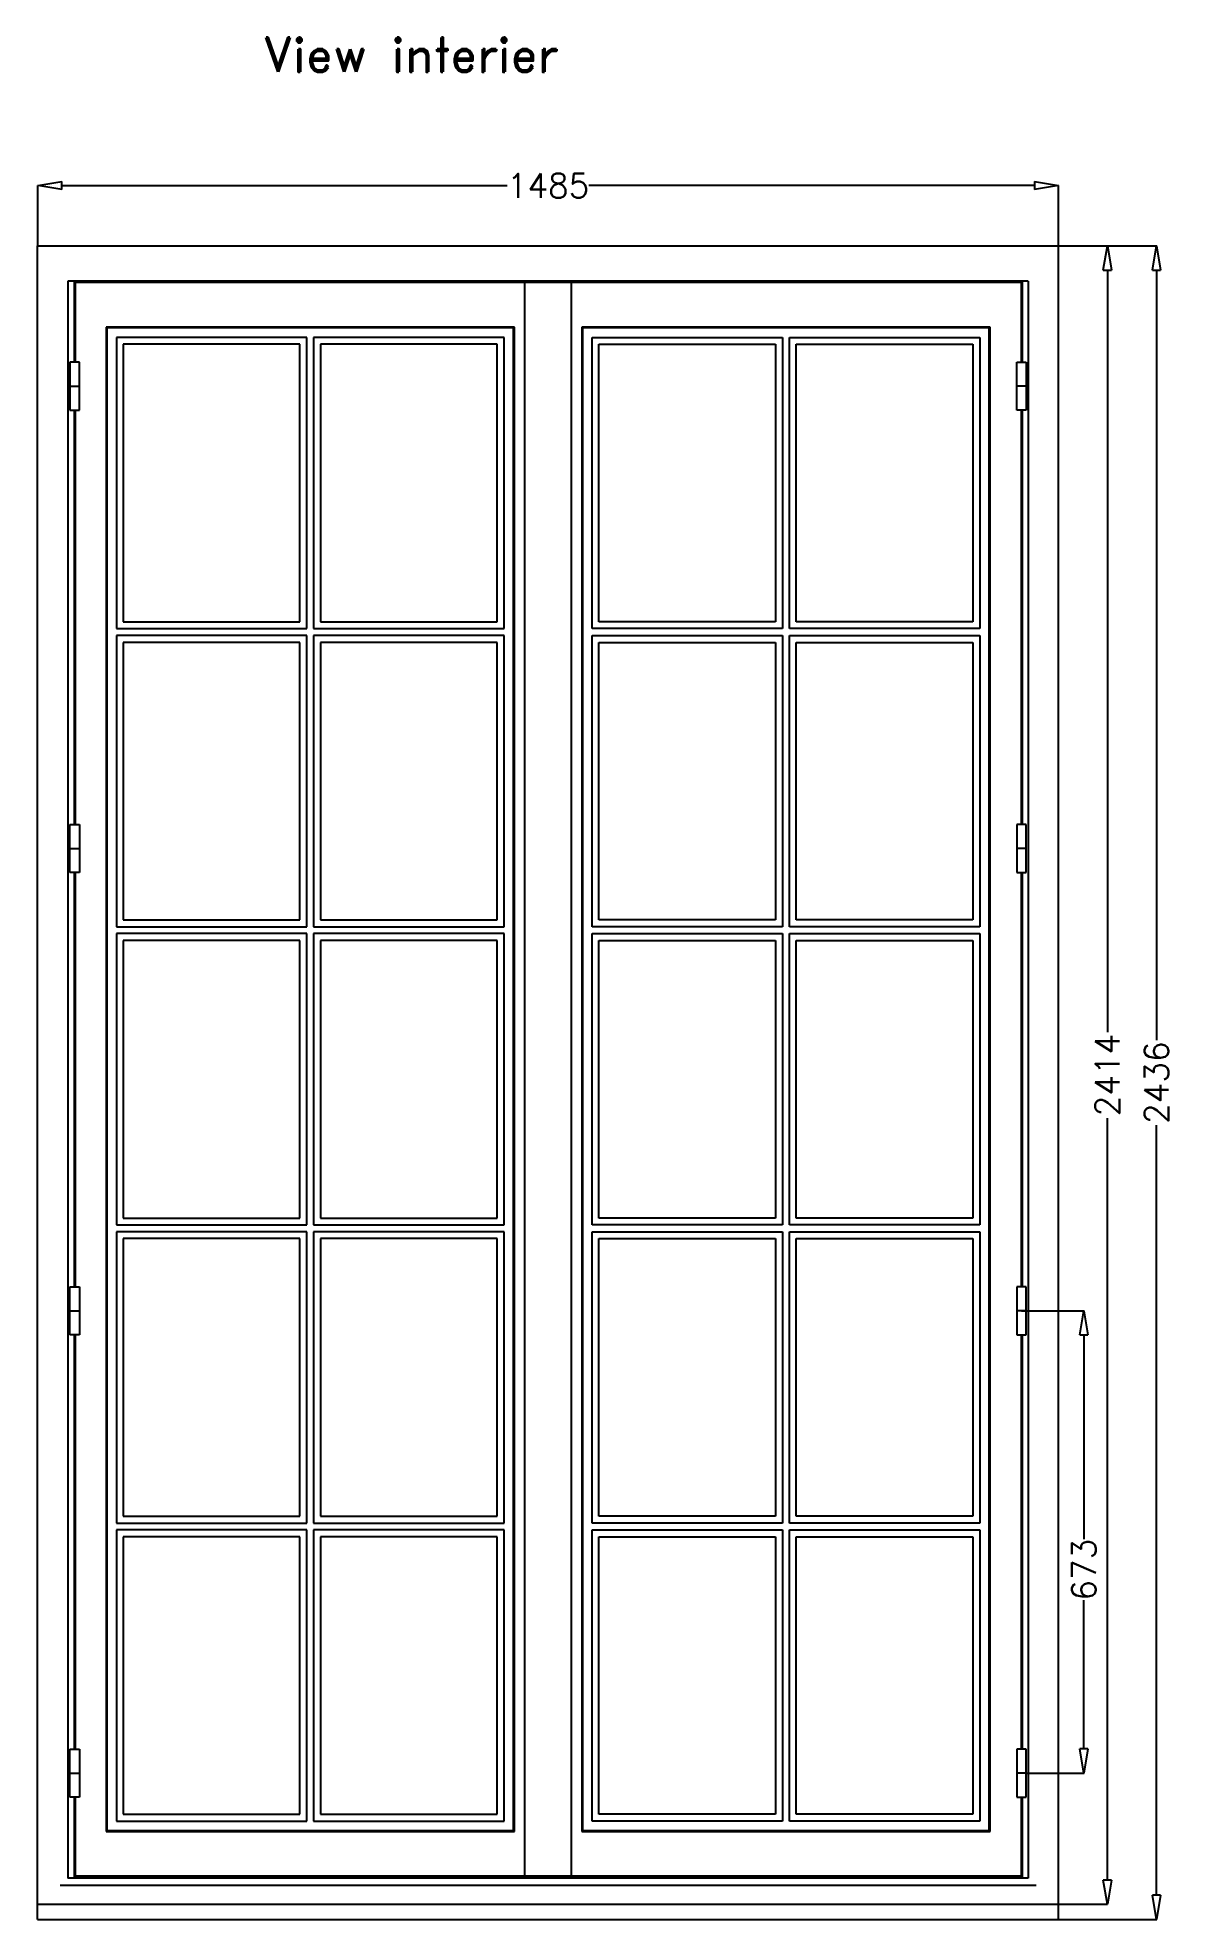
# Model space of a CAD drawing. Header units: millimetres. Extents: x 2806 to 10642, y -276 to 6064.
# Drawn here: x 5314 to 6964, y 3324 to 6064 of the extents above; entities that cross this region are included whole.
import ezdxf
from ezdxf.enums import TextEntityAlignment as Align

# ---------------------------------------------------------------- set-up
doc = ezdxf.new("R2010")
doc.units = ezdxf.units.MM
doc.layers.get('0').update_dxf_attribs({"color": 250})
for name, color, linetype in [('dim', 7, 'Continuous'), ('txt', 189, 'Continuous'), ('wall', 5, 'Continuous')]:
    doc.layers.add(name, color=color, linetype=linetype)
doc.styles.add('ROMAND', font='romand.shx')
doc.styles.add('romans', font='romans.shx')
doc.dimstyles.new('ECH1-1 objet', dxfattribs={"dimtxt": 35, "dimasz": 35, "dimexe": 0.18, "dimexo": 0, "dimgap": 0.09, "dimtad": 0, "dimdec": 8, "dimdsep": 46, "dimtxsty": 'romans', "dimblk1": 'CLOSEDBLANK', "dimblk2": 'CLOSEDBLANK', "dimsah": 1, "dimcen": 1, "dimclrd": 9, "dimclre": 9, "dimclrt": 6, "dimadec": 0, "dimazin": 0, "dimtfac": 1, "dimtdec": 8, "dimtofl": 0, "dimtmove": 0, "dimatfit": 3, "dimldrblk": 'CLOSEDBLANK', "dimfxl": 1, "dimtolj": 1, "dimtzin": 0, "dimarcsym": 0})

msp = doc.modelspace()

# ---------------------------------------------------------------- texts
at = {"layer": 'txt', "style": 'ROMAND'}
msp.add_text('View interier', height=50, dxfattribs=at).set_placement((5856.28495735, 6013.77110727), align=Align.CENTER)

# ---------------------------------------------------------------- blocks, each defined once
blk = doc.blocks.new('_ClosedBlank')
at = {"color": 0, "linetype": 'ByBlock', "lineweight": -2}
for p, q in [((-1, 0.167), (0, 0)), ((-1, 0.167), (-1, -0.167)), ((0, 0), (-1, -0.167))]:
    blk.add_line(p, q, dxfattribs=at)
blk = doc.blocks.new('*D44')
at = {"layer": 'Defpoints', "color": 0, "transparency": 16777216}
for p in [(6798.8, 5848.3), (5313.8, 5760.5), (6798.8, 5760.5)]:
    blk.add_point(p, dxfattribs=at)
at = {"layer": 'dim', "color": 9, "lineweight": -2, "transparency": 16777216}
for p, q in [((5313.8, 5760.5), (5313.8, 5848.5)), ((5348.8, 5848.3), (5997, 5848.3)), ((6763.8, 5848.3), (6115.5, 5848.3)), ((6798.8, 5760.5), (6798.8, 5848.5))]:
    blk.add_line(p, q, dxfattribs=at)
at = {"layer": 'dim', "color": 9, "lineweight": -2, "transparency": 16777216, "xscale": 35, "yscale": 35, "zscale": 35, "rotation": 180}
blk.add_blockref('_ClosedBlank', (5313.8, 5848.3), dxfattribs=at)
at = {"layer": 'dim', "color": 9, "lineweight": -2, "transparency": 16777216, "xscale": 35, "yscale": 35, "zscale": 35}
blk.add_blockref('_ClosedBlank', (6798.8, 5848.3), dxfattribs=at)
at = {"layer": 'dim', "color": 6, "transparency": 16777216, "insert": (6056.3, 5848.3), "char_height": 35, "attachment_point": 5, "style": 'romans'}
blk.add_mtext('\\A1;1485', dxfattribs=at)
blk = doc.blocks.new('*D45')
at = {"layer": 'Defpoints', "color": 0, "transparency": 16777216}
for p in [(6798.8, 5760.5), (6869.9, 5760.5), (6798.8, 3346.5)]:
    blk.add_point(p, dxfattribs=at)
at = {"layer": 'dim', "color": 9, "lineweight": -2, "transparency": 16777216}
for p, q in [((6798.8, 5760.5), (6870.1, 5760.5)), ((6869.9, 5725.5), (6869.9, 4616.1)), ((6869.9, 3381.5), (6869.9, 4490.9)), ((6798.8, 3346.5), (6870.1, 3346.5))]:
    blk.add_line(p, q, dxfattribs=at)
at = {"layer": 'dim', "color": 9, "lineweight": -2, "transparency": 16777216, "xscale": 35, "yscale": 35, "zscale": 35}
for p, rotation in [((6869.9, 5760.5), 90), ((6869.9, 3346.5), 270)]:
    blk.add_blockref('_ClosedBlank', p, dxfattribs=dict(at, rotation=rotation))
at = {"layer": 'dim', "color": 6, "transparency": 16777216, "insert": (6869.9, 4553.5), "char_height": 35, "attachment_point": 5, "rotation": 90, "style": 'romans'}
blk.add_mtext('\\A1;2414', dxfattribs=at)
blk = doc.blocks.new('*D46')
at = {"layer": 'Defpoints', "color": 0, "transparency": 16777216}
for p in [(6798.8, 5760.5), (6941.5, 5760.5), (6798.8, 3324.5)]:
    blk.add_point(p, dxfattribs=at)
at = {"layer": 'dim', "color": 9, "lineweight": -2, "transparency": 16777216}
for p, q in [((6798.8, 5760.5), (6941.7, 5760.5)), ((6941.5, 5725.5), (6941.5, 4604.2)), ((6941.5, 3359.5), (6941.5, 4480.7)), ((6798.8, 3324.5), (6941.7, 3324.5))]:
    blk.add_line(p, q, dxfattribs=at)
at = {"layer": 'dim', "color": 9, "lineweight": -2, "transparency": 16777216, "xscale": 35, "yscale": 35, "zscale": 35}
for p, rotation in [((6941.5, 5760.5), 90), ((6941.5, 3324.5), 270)]:
    blk.add_blockref('_ClosedBlank', p, dxfattribs=dict(at, rotation=rotation))
at = {"layer": 'dim', "color": 6, "transparency": 16777216, "insert": (6941.5, 4542.5), "char_height": 35, "attachment_point": 5, "rotation": 90, "style": 'romans'}
blk.add_mtext('\\A1;2436', dxfattribs=at)
blk = doc.blocks.new('*D47')
at = {"layer": 'Defpoints', "color": 0, "transparency": 16777216}
for p in [(6745, 4210.5), (6752, 3537.5), (6835.8, 3537.5)]:
    blk.add_point(p, dxfattribs=at)
at = {"layer": 'dim', "color": 9, "lineweight": -2, "transparency": 16777216}
for p, q in [((6745, 4210.5), (6836, 4210.5)), ((6835.8, 4175.5), (6835.8, 3877.7)), ((6835.8, 3572.5), (6835.8, 3789.2)), ((6752, 3537.5), (6836, 3537.5))]:
    blk.add_line(p, q, dxfattribs=at)
at = {"layer": 'dim', "color": 9, "lineweight": -2, "transparency": 16777216, "xscale": 35, "yscale": 35, "zscale": 35}
for p, rotation in [((6835.8, 4210.5), 90), ((6835.8, 3537.5), 270)]:
    blk.add_blockref('_ClosedBlank', p, dxfattribs=dict(at, rotation=rotation))
at = {"layer": 'dim', "color": 6, "transparency": 16777216, "insert": (6835.8, 3833.5), "char_height": 35, "attachment_point": 5, "rotation": 90, "style": 'romans'}
blk.add_mtext('\\A1;673', dxfattribs=at)

# ---------------------------------------------------------------- dimensions: what is measured, and where the dimension line sits
at = {"layer": 'dim'}
dim = msp.add_linear_dim(base=(6798.78495735, 5848.3049960914), p1=(5313.78495735, 5760.4732500605), p2=(6798.78495735, 5760.4732500605), dimstyle='ECH1-1 objet', dxfattribs=at)
dim.commit()
dim.dimension.update_dxf_attribs({"geometry": '*D44', "text_midpoint": (6056.28495735, 5848.3049960914)})
for base, p1, picture, middle in [((6869.8713143565, 5760.4732500605), (6798.78495735, 3346.4732500605), '*D45', (6869.8713143565, 4553.4732500605)), ((6941.4734617438, 5760.4732500605), (6798.78495735, 3324.4732500605), '*D46', (6941.4734617438, 4542.4732500605))]:
    dim = msp.add_linear_dim(base=base, p1=p1, p2=(6798.78495735, 5760.4732500605), angle=90, dimstyle='ECH1-1 objet', dxfattribs=at)
    dim.commit()
    dim.dimension.update_dxf_attribs({"geometry": picture, "text_midpoint": middle})
dim = msp.add_linear_dim(base=(6835.8224514671, 3537.4732500605), p1=(6745.03495735, 4210.4732500605), p2=(6752.03495735, 3537.4732500605), angle=90, dimstyle='ECH1-1 objet', dxfattribs=at)
dim.commit()
dim.dimension.update_dxf_attribs({"geometry": '*D47', "text_midpoint": (6835.8224514671, 3833.4732500605), "dimtype": 160})

# ---------------------------------------------------------------- linework, layer by layer
for p, q in [((5313.78495735, 5760.47325006), (6798.78495735, 5760.47325006)), ((5313.78495735, 3324.47325006), (5313.78495735, 5760.47325006)), ((6798.78495735, 3324.47325006), (6798.78495735, 5760.47325006)), ((6754.78495735, 5709.47325006), (5357.78495735, 5709.47325006)), ((5357.78495735, 5709.47325006), (5357.78495735, 3384.47325006)), ((5366.78495735, 5709.47325006), (5366.78495735, 5591.47325006)), ((6744.28495735, 5707.47325006), (5368.28495735, 5707.47325006)), ((5368.28495735, 5707.47325006), (5368.28495735, 5591.47325006)), ((6022.28495735, 3387.47325006), (6022.28495735, 5707.47325006)), ((6090.28495735, 3387.47325006), (6090.28495735, 5707.47325006)), ((6744.28495735, 5707.47325006), (6744.28495735, 5591.47325006)), ((6745.78495735, 5709.47325006), (6745.78495735, 5591.47325006)), ((6754.78495735, 5709.47325006), (6754.78495735, 3384.47325006)), ((6007.28495735, 5642.47325006), (5413.28495735, 5642.47325006)), ((5413.28495735, 5642.47325006), (5413.28495735, 3452.47325006)), ((6006.03495735, 5641.22325006), (5414.53495735, 5641.22325006)), ((5414.53495735, 5641.22325006), (5414.53495735, 3453.72325006)), ((5705.28495735, 5627.47325006), (5428.28495735, 5627.47325006)), ((5428.28495735, 5627.47325006), (5428.28495735, 5203.47325006)), ((5695.28495735, 5617.47325006), (5438.28495735, 5617.47325006)), ((5438.28495735, 5617.47325006), (5438.28495735, 5213.47325006)), ((5695.28495735, 5213.47325006), (5695.28495735, 5617.47325006)), ((5705.28495735, 5203.47325006), (5705.28495735, 5627.47325006)), ((5992.28495735, 5627.47325006), (5715.28495735, 5627.47325006)), ((5715.28495735, 5627.47325006), (5715.28495735, 5203.47325006)), ((5982.28495735, 5617.47325006), (5725.28495735, 5617.47325006)), ((5725.28495735, 5617.47325006), (5725.28495735, 5213.47325006)), ((5982.28495735, 5213.47325006), (5982.28495735, 5617.47325006)), ((5992.28495735, 5203.47325006), (5992.28495735, 5627.47325006)), ((6006.03495735, 3453.72325006), (6006.03495735, 5641.22325006)), ((6007.28495735, 3452.47325006), (6007.28495735, 5642.47325006)), ((6699.28495735, 5642.47325006), (6105.28495735, 5642.47325006)), ((6105.28495735, 5642.47325006), (6105.28495735, 3452.47325006)), ((6698.03495735, 5641.22325006), (6106.53495735, 5641.22325006)), ((6106.53495735, 5641.22325006), (6106.53495735, 3453.72325006)), ((6120.28495735, 5203.47325006), (6120.28495735, 5627.47325006)), ((6120.28495735, 5627.47325006), (6397.28495735, 5627.47325006)), ((6130.28495735, 5213.47325006), (6130.28495735, 5617.47325006)), ((6130.28495735, 5617.47325006), (6387.28495735, 5617.47325006)), ((6387.28495735, 5617.47325006), (6387.28495735, 5213.47325006)), ((6397.28495735, 5627.47325006), (6397.28495735, 5203.47325006)), ((6407.28495735, 5203.47325006), (6407.28495735, 5627.47325006)), ((6407.28495735, 5627.47325006), (6684.28495735, 5627.47325006)), ((6417.28495735, 5213.47325006), (6417.28495735, 5617.47325006)), ((6417.28495735, 5617.47325006), (6674.28495735, 5617.47325006)), ((6674.28495735, 5617.47325006), (6674.28495735, 5213.47325006)), ((6684.28495735, 5627.47325006), (6684.28495735, 5203.47325006)), ((6698.03495735, 3453.72325006), (6698.03495735, 5641.22325006)), ((6699.28495735, 3452.47325006), (6699.28495735, 5642.47325006)), ((5374.53495735, 5591.47325006), (5360.53495735, 5591.47325006)), ((5360.53495735, 5591.47325006), (5360.53495735, 5521.47325006)), ((5374.53495735, 5521.47325006), (5374.53495735, 5591.47325006)), ((6738.03495735, 5591.47325006), (6752.03495735, 5591.47325006)), ((6738.03495735, 5521.47325006), (6738.03495735, 5591.47325006)), ((6752.03495735, 5591.47325006), (6752.03495735, 5521.47325006)), ((5360.53495735, 5556.47325006), (5374.53495735, 5556.47325006)), ((6752.03495735, 5556.47325006), (6738.03495735, 5556.47325006)), ((5360.53495735, 5521.47325006), (5374.53495735, 5521.47325006)), ((5366.78495735, 5521.47325006), (5366.78495735, 4918.47325006)), ((5368.28495735, 5521.47325006), (5368.28495735, 4918.47325006)), ((6752.03495735, 5521.47325006), (6738.03495735, 5521.47325006)), ((6744.28495735, 5521.47325006), (6744.28495735, 4918.47325006)), ((6745.78495735, 5521.47325006), (6745.78495735, 4918.47325006)), ((5438.28495735, 5213.47325006), (5695.28495735, 5213.47325006)), ((5725.28495735, 5213.47325006), (5982.28495735, 5213.47325006)), ((6387.28495735, 5213.47325006), (6130.28495735, 5213.47325006)), ((6674.28495735, 5213.47325006), (6417.28495735, 5213.47325006)), ((5428.28495735, 5203.47325006), (5705.28495735, 5203.47325006)), ((5705.28495735, 5193.47325006), (5428.28495735, 5193.47325006)), ((5428.28495735, 5193.47325006), (5428.28495735, 4769.47325006)), ((5695.28495735, 5183.47325006), (5438.28495735, 5183.47325006)), ((5438.28495735, 5183.47325006), (5438.28495735, 4779.47325006)), ((5695.28495735, 4779.47325006), (5695.28495735, 5183.47325006)), ((5705.28495735, 4769.47325006), (5705.28495735, 5193.47325006)), ((5715.28495735, 5203.47325006), (5992.28495735, 5203.47325006)), ((5992.28495735, 5193.47325006), (5715.28495735, 5193.47325006)), ((5715.28495735, 5193.47325006), (5715.28495735, 4769.47325006)), ((5982.28495735, 5183.47325006), (5725.28495735, 5183.47325006)), ((5725.28495735, 5183.47325006), (5725.28495735, 4779.47325006)), ((5982.28495735, 4779.47325006), (5982.28495735, 5183.47325006)), ((5992.28495735, 4769.47325006), (5992.28495735, 5193.47325006)), ((6397.28495735, 5203.47325006), (6120.28495735, 5203.47325006)), ((6120.28495735, 4769.47325006), (6120.28495735, 5193.47325006)), ((6120.28495735, 5193.47325006), (6397.28495735, 5193.47325006)), ((6130.28495735, 4779.47325006), (6130.28495735, 5183.47325006)), ((6130.28495735, 5183.47325006), (6387.28495735, 5183.47325006)), ((6387.28495735, 5183.47325006), (6387.28495735, 4779.47325006)), ((6397.28495735, 5193.47325006), (6397.28495735, 4769.47325006)), ((6684.28495735, 5203.47325006), (6407.28495735, 5203.47325006)), ((6407.28495735, 4769.47325006), (6407.28495735, 5193.47325006)), ((6407.28495735, 5193.47325006), (6684.28495735, 5193.47325006)), ((6417.28495735, 4779.47325006), (6417.28495735, 5183.47325006)), ((6417.28495735, 5183.47325006), (6674.28495735, 5183.47325006)), ((6674.28495735, 5183.47325006), (6674.28495735, 4779.47325006)), ((6684.28495735, 5193.47325006), (6684.28495735, 4769.47325006)), ((5360.53495735, 4848.47325006), (5360.53495735, 4918.47325006)), ((5360.53495735, 4918.47325006), (5374.53495735, 4918.47325006)), ((5374.53495735, 4918.47325006), (5374.53495735, 4848.47325006)), ((6752.03495735, 4918.47325006), (6738.03495735, 4918.47325006)), ((6738.03495735, 4918.47325006), (6738.03495735, 4848.47325006)), ((6752.03495735, 4848.47325006), (6752.03495735, 4918.47325006)), ((5360.53495735, 4883.47325006), (5374.53495735, 4883.47325006)), ((6752.03495735, 4883.47325006), (6738.03495735, 4883.47325006)), ((5374.53495735, 4848.47325006), (5360.53495735, 4848.47325006)), ((5366.78495735, 4848.47325006), (5366.78495735, 4245.47325006)), ((5368.28495735, 4848.47325006), (5368.28495735, 4245.47325006)), ((6738.03495735, 4848.47325006), (6752.03495735, 4848.47325006)), ((6744.28495735, 4848.47325006), (6744.28495735, 4245.47325006)), ((6745.78495735, 4848.47325006), (6745.78495735, 4245.47325006)), ((5428.28495735, 4769.47325006), (5705.28495735, 4769.47325006)), ((5438.28495735, 4779.47325006), (5695.28495735, 4779.47325006)), ((5715.28495735, 4769.47325006), (5992.28495735, 4769.47325006)), ((5725.28495735, 4779.47325006), (5982.28495735, 4779.47325006)), ((6397.28495735, 4769.47325006), (6120.28495735, 4769.47325006)), ((6387.28495735, 4779.47325006), (6130.28495735, 4779.47325006)), ((6684.28495735, 4769.47325006), (6407.28495735, 4769.47325006)), ((6674.28495735, 4779.47325006), (6417.28495735, 4779.47325006)), ((5705.28495735, 4759.47325006), (5428.28495735, 4759.47325006)), ((5428.28495735, 4759.47325006), (5428.28495735, 4335.47325006)), ((5695.28495735, 4749.47325006), (5438.28495735, 4749.47325006)), ((5438.28495735, 4749.47325006), (5438.28495735, 4345.47325006)), ((5695.28495735, 4345.47325006), (5695.28495735, 4749.47325006)), ((5705.28495735, 4335.47325006), (5705.28495735, 4759.47325006)), ((5992.28495735, 4759.47325006), (5715.28495735, 4759.47325006)), ((5715.28495735, 4759.47325006), (5715.28495735, 4335.47325006)), ((5982.28495735, 4749.47325006), (5725.28495735, 4749.47325006)), ((5725.28495735, 4749.47325006), (5725.28495735, 4345.47325006)), ((5982.28495735, 4345.47325006), (5982.28495735, 4749.47325006)), ((5992.28495735, 4335.47325006), (5992.28495735, 4759.47325006)), ((6120.28495735, 4335.47325006), (6120.28495735, 4759.47325006)), ((6120.28495735, 4759.47325006), (6397.28495735, 4759.47325006)), ((6130.28495735, 4345.47325006), (6130.28495735, 4749.47325006)), ((6130.28495735, 4749.47325006), (6387.28495735, 4749.47325006)), ((6387.28495735, 4749.47325006), (6387.28495735, 4345.47325006)), ((6397.28495735, 4759.47325006), (6397.28495735, 4335.47325006)), ((6407.28495735, 4335.47325006), (6407.28495735, 4759.47325006)), ((6407.28495735, 4759.47325006), (6684.28495735, 4759.47325006)), ((6417.28495735, 4345.47325006), (6417.28495735, 4749.47325006)), ((6417.28495735, 4749.47325006), (6674.28495735, 4749.47325006)), ((6674.28495735, 4749.47325006), (6674.28495735, 4345.47325006)), ((6684.28495735, 4759.47325006), (6684.28495735, 4335.47325006)), ((5428.28495735, 4335.47325006), (5705.28495735, 4335.47325006)), ((5438.28495735, 4345.47325006), (5695.28495735, 4345.47325006)), ((5715.28495735, 4335.47325006), (5992.28495735, 4335.47325006)), ((5725.28495735, 4345.47325006), (5982.28495735, 4345.47325006)), ((6397.28495735, 4335.47325006), (6120.28495735, 4335.47325006)), ((6387.28495735, 4345.47325006), (6130.28495735, 4345.47325006)), ((6684.28495735, 4335.47325006), (6407.28495735, 4335.47325006)), ((6674.28495735, 4345.47325006), (6417.28495735, 4345.47325006)), ((5705.28495735, 4325.47325006), (5428.28495735, 4325.47325006)), ((5428.28495735, 4325.47325006), (5428.28495735, 3901.47325006)), ((5695.28495735, 4315.47325006), (5438.28495735, 4315.47325006)), ((5438.28495735, 4315.47325006), (5438.28495735, 3911.47325006)), ((5695.28495735, 3911.47325006), (5695.28495735, 4315.47325006)), ((5705.28495735, 3901.47325006), (5705.28495735, 4325.47325006)), ((5992.28495735, 4325.47325006), (5715.28495735, 4325.47325006)), ((5715.28495735, 4325.47325006), (5715.28495735, 3901.47325006)), ((5982.28495735, 4315.47325006), (5725.28495735, 4315.47325006)), ((5725.28495735, 4315.47325006), (5725.28495735, 3911.47325006)), ((5982.28495735, 3911.47325006), (5982.28495735, 4315.47325006)), ((5992.28495735, 3901.47325006), (5992.28495735, 4325.47325006)), ((6120.28495735, 3901.47325006), (6120.28495735, 4325.47325006)), ((6120.28495735, 4325.47325006), (6397.28495735, 4325.47325006)), ((6130.28495735, 3911.47325006), (6130.28495735, 4315.47325006)), ((6130.28495735, 4315.47325006), (6387.28495735, 4315.47325006)), ((6387.28495735, 4315.47325006), (6387.28495735, 3911.47325006)), ((6397.28495735, 4325.47325006), (6397.28495735, 3901.47325006)), ((6407.28495735, 3901.47325006), (6407.28495735, 4325.47325006)), ((6407.28495735, 4325.47325006), (6684.28495735, 4325.47325006)), ((6417.28495735, 3911.47325006), (6417.28495735, 4315.47325006)), ((6417.28495735, 4315.47325006), (6674.28495735, 4315.47325006)), ((6674.28495735, 4315.47325006), (6674.28495735, 3911.47325006)), ((6684.28495735, 4325.47325006), (6684.28495735, 3901.47325006)), ((5360.53495735, 4175.47325006), (5360.53495735, 4245.47325006)), ((5360.53495735, 4245.47325006), (5374.53495735, 4245.47325006)), ((5374.53495735, 4245.47325006), (5374.53495735, 4175.47325006)), ((6752.03495735, 4245.47325006), (6738.03495735, 4245.47325006)), ((6738.03495735, 4245.47325006), (6738.03495735, 4175.47325006)), ((6752.03495735, 4175.47325006), (6752.03495735, 4245.47325006)), ((5360.53495735, 4210.47325006), (5374.53495735, 4210.47325006)), ((6752.03495735, 4210.47325006), (6738.03495735, 4210.47325006)), ((5374.53495735, 4175.47325006), (5360.53495735, 4175.47325006)), ((5366.78495735, 4175.47325006), (5366.78495735, 3572.47325006)), ((5368.28495735, 4175.47325006), (5368.28495735, 3572.47325006)), ((6738.03495735, 4175.47325006), (6752.03495735, 4175.47325006)), ((6744.28495735, 4175.47325006), (6744.28495735, 3572.47325006)), ((6745.78495735, 4175.47325006), (6745.78495735, 3572.47325006)), ((5428.28495735, 3901.47325006), (5705.28495735, 3901.47325006)), ((5705.28495735, 3891.47325006), (5428.28495735, 3891.47325006)), ((5428.28495735, 3891.47325006), (5428.28495735, 3467.47325006)), ((5438.28495735, 3911.47325006), (5695.28495735, 3911.47325006)), ((5705.28495735, 3467.47325006), (5705.28495735, 3891.47325006)), ((5715.28495735, 3901.47325006), (5992.28495735, 3901.47325006)), ((5992.28495735, 3891.47325006), (5715.28495735, 3891.47325006)), ((5715.28495735, 3891.47325006), (5715.28495735, 3467.47325006)), ((5725.28495735, 3911.47325006), (5982.28495735, 3911.47325006)), ((5992.28495735, 3467.47325006), (5992.28495735, 3891.47325006)), ((6397.28495735, 3901.47325006), (6120.28495735, 3901.47325006)), ((6120.28495735, 3467.47325006), (6120.28495735, 3891.47325006)), ((6120.28495735, 3891.47325006), (6397.28495735, 3891.47325006)), ((6387.28495735, 3911.47325006), (6130.28495735, 3911.47325006)), ((6397.28495735, 3891.47325006), (6397.28495735, 3467.47325006)), ((6684.28495735, 3901.47325006), (6407.28495735, 3901.47325006)), ((6407.28495735, 3467.47325006), (6407.28495735, 3891.47325006)), ((6407.28495735, 3891.47325006), (6684.28495735, 3891.47325006)), ((6674.28495735, 3911.47325006), (6417.28495735, 3911.47325006)), ((6684.28495735, 3891.47325006), (6684.28495735, 3467.47325006)), ((5695.28495735, 3881.47325006), (5438.28495735, 3881.47325006)), ((5438.28495735, 3881.47325006), (5438.28495735, 3477.47325006)), ((5695.28495735, 3477.47325006), (5695.28495735, 3881.47325006)), ((5982.28495735, 3881.47325006), (5725.28495735, 3881.47325006)), ((5725.28495735, 3881.47325006), (5725.28495735, 3477.47325006)), ((5982.28495735, 3477.47325006), (5982.28495735, 3881.47325006)), ((6130.28495735, 3477.47325006), (6130.28495735, 3881.47325006)), ((6130.28495735, 3881.47325006), (6387.28495735, 3881.47325006)), ((6387.28495735, 3881.47325006), (6387.28495735, 3477.47325006)), ((6417.28495735, 3477.47325006), (6417.28495735, 3881.47325006)), ((6417.28495735, 3881.47325006), (6674.28495735, 3881.47325006)), ((6674.28495735, 3881.47325006), (6674.28495735, 3477.47325006)), ((5360.53495735, 3502.47325006), (5360.53495735, 3572.47325006)), ((5360.53495735, 3572.47325006), (5374.53495735, 3572.47325006)), ((5374.53495735, 3572.47325006), (5374.53495735, 3502.47325006)), ((6752.03495735, 3572.47325006), (6738.03495735, 3572.47325006)), ((6738.03495735, 3572.47325006), (6738.03495735, 3502.47325006)), ((6752.03495735, 3502.47325006), (6752.03495735, 3572.47325006)), ((5360.53495735, 3537.47325006), (5374.53495735, 3537.47325006)), ((6752.03495735, 3537.47325006), (6738.03495735, 3537.47325006)), ((5374.53495735, 3502.47325006), (5360.53495735, 3502.47325006)), ((5366.78495735, 3502.47325006), (5366.78495735, 3384.47325006)), ((5368.28495735, 3502.47325006), (5368.28495735, 3387.47325006)), ((6738.03495735, 3502.47325006), (6752.03495735, 3502.47325006)), ((6744.28495735, 3502.47325006), (6744.28495735, 3387.47325006)), ((6745.78495735, 3502.47325006), (6745.78495735, 3384.47325006)), ((5413.28495735, 3452.47325006), (6007.28495735, 3452.47325006)), ((5414.53495735, 3453.72325006), (6006.03495735, 3453.72325006)), ((5428.28495735, 3467.47325006), (5705.28495735, 3467.47325006)), ((5438.28495735, 3477.47325006), (5695.28495735, 3477.47325006)), ((5715.28495735, 3467.47325006), (5992.28495735, 3467.47325006)), ((5725.28495735, 3477.47325006), (5982.28495735, 3477.47325006)), ((6105.28495735, 3452.47325006), (6699.28495735, 3452.47325006)), ((6106.53495735, 3453.72325006), (6698.03495735, 3453.72325006)), ((6397.28495735, 3467.47325006), (6120.28495735, 3467.47325006)), ((6387.28495735, 3477.47325006), (6130.28495735, 3477.47325006)), ((6684.28495735, 3467.47325006), (6407.28495735, 3467.47325006)), ((6674.28495735, 3477.47325006), (6417.28495735, 3477.47325006)), ((6754.78495735, 3384.47325006), (5357.78495735, 3384.47325006)), ((6744.28495735, 3387.47325006), (5368.28495735, 3387.47325006)), ((5313.78495735, 3346.47325006), (6798.78495735, 3346.47325006)), ((5313.78495735, 3324.47325006), (6798.78495735, 3324.47325006))]:
    msp.add_line(p, q)
at = {"layer": 'wall'}
msp.add_line((5346.28495735, 3374.47325006), (6766.28495735, 3374.47325006), dxfattribs=at)

msp.set_redraw_order([(e.dxf.handle, doc.entitydb.next_handle()) for e in msp.query("TEXT MTEXT ATTDEF DIMENSION ARC_DIMENSION")])  # texts and dimensions are drawn at this point

doc.saveas('drawing.dxf')
